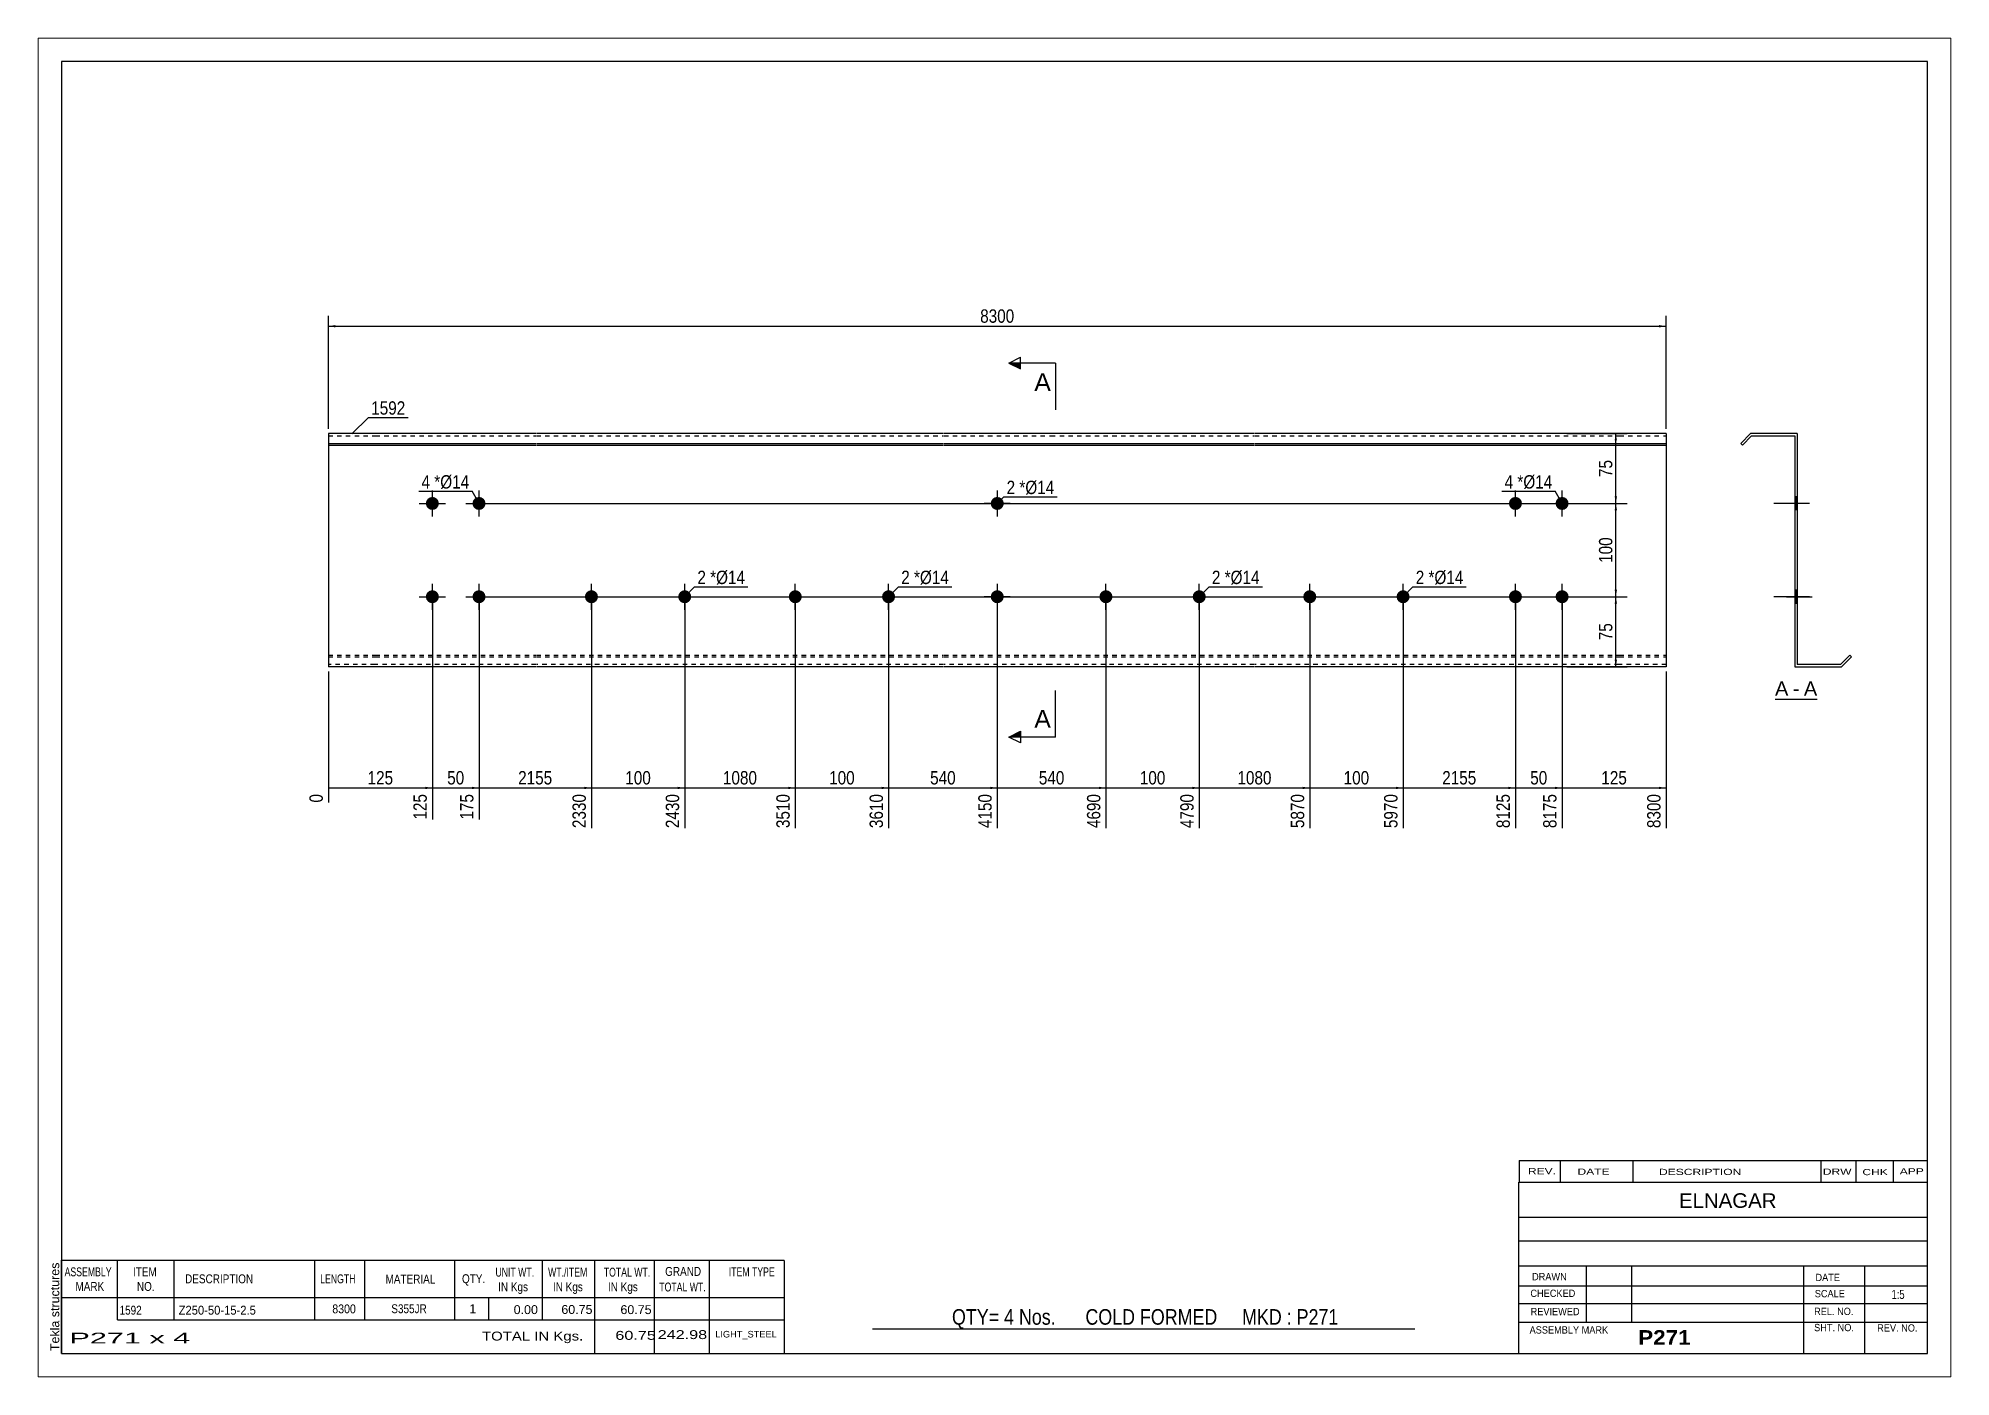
# Paper-space layout 'Layout1' of a CAD drawing. Header units: millimetres. Extents: x 0 to 410, y 0 to 287.
# The model-space entities are those that its viewports show. They can reach past a viewport. Long polylines and large blocks are cut down to what shows.
import ezdxf

# ---------------------------------------------------------------- set-up
doc = ezdxf.new("R2010")
doc.units = ezdxf.units.MM
doc.linetypes.add('DXK_LINE_DOT1', pattern=[1.8814, 0.9407, -0.9407])
doc.layers.add('Viewport layer', color=7, linetype='Continuous', plot=False)
doc.styles.add('Arial', font='ARIAL.TTF', dxfattribs={"height": 0.2})
doc.styles.add('Arial Bold', font='ARIALBD.TTF', dxfattribs={"height": 0.2})
doc.styles.add('Arial Narrow', font='ARIALN.TTF', dxfattribs={"height": 0.2})

# ---------------------------------------------------------------- blocks, each defined once
blk = doc.blocks.new('Unknown-628701312-1200')
at = {"color": 5, "linetype": 'Continuous'}
for p, q in [((342.8, 104.75), (-57.2, 104.75)), ((-57.2, 104.75), (-57.2, -172.25)), ((342.8, -172.25), (342.8, 104.75)), ((-57.2, -172.25), (342.8, -172.25))]:
    blk.add_line(p, q, dxfattribs=at)
at = {"color": 174, "linetype": 'Continuous', "style": 'Arial'}
blk.add_text('Tekla structures', height=1.9102, rotation=90, dxfattribs=at).set_placement((-57.7, -171.75))
blk = doc.blocks.new('Unknown-628701312-12 - 1538')
at = {"color": 7, "linetype": 'Continuous'}
blk.add_line((310.13, -31.95), (319.16, -31.95), dxfattribs=at)
at = {"color": 0, "linetype": 'Continuous'}
blk.add_wipeout([(312.98, -31.2), (312.98, -28), (310.13, -28), (310.13, -31.2)], dxfattribs=at)
blk.add_wipeout([(315.36, -31.2), (315.36, -28), (313.94, -28), (313.94, -31.2)], dxfattribs=at)
at = {"color": 96, "linetype": 'Continuous', "style": 'Arial'}
blk.add_text('A', height=3.06, dxfattribs=at).set_placement((310.13, -31.2))
at = {"color": 0, "linetype": 'Continuous'}
blk.add_wipeout([(319.16, -31.2), (319.16, -28), (316.32, -28), (316.32, -31.2)], dxfattribs=at)
at = {"color": 96, "linetype": 'Continuous', "style": 'Arial'}
for s, p in [('A', (316.32, -31.2)), ('-', (313.94, -31.2))]:
    blk.add_text(s, height=3.06, dxfattribs=at).set_placement(p)
blk = doc.blocks.new('Bolt-628701312-1261 - 1220')
at = {"linetype": 'Continuous'}
for points in [[(144.79, 10, -1), (141.99, 10, -1)], [(144.79, -10, -1), (141.99, -10, -1)]]:
    blk.add_hatch(color=3, dxfattribs=at).paths.add_polyline_path(points)
at = {"color": 3, "linetype": 'Continuous'}
for p, q in [((143.39, 12.8), (143.39, 7.2)), ((146.19, 10), (140.59, 10)), ((143.39, -7.2), (143.39, -12.8)), ((146.19, -10), (140.59, -10))]:
    blk.add_line(p, q, dxfattribs=at)
blk = doc.blocks.new('Bolt-628701312-1289 - 1220')
at = {"linetype": 'Continuous'}
for points in [[(253.08, 10, -1), (255.88, 10, -1)], [(263.08, 10, -1), (265.88, 10, -1)], [(253.08, -10, -1), (255.88, -10, -1)], [(263.08, -10, -1), (265.88, -10, -1)]]:
    blk.add_hatch(color=3, dxfattribs=at).paths.add_polyline_path(points)
at = {"color": 3, "linetype": 'Continuous'}
for p, q in [((254.48, 7.2), (254.48, 12.8)), ((264.48, 7.2), (264.48, 12.8)), ((251.68, 10), (257.28, 10)), ((261.68, 10), (267.28, 10)), ((254.48, -12.8), (254.48, -7.2)), ((264.48, -12.8), (264.48, -7.2)), ((251.68, -10), (257.28, -10)), ((261.68, -10), (267.28, -10))]:
    blk.add_line(p, q, dxfattribs=at)
blk = doc.blocks.new('Bolt-628701312-1294 - 1220')
at = {"linetype": 'Continuous'}
for points in [[(20.89, 10, -1), (23.69, 10, -1)], [(30.89, 10, -1), (33.69, 10, -1)], [(20.89, -10, -1), (23.69, -10, -1)], [(30.89, -10, -1), (33.69, -10, -1)]]:
    blk.add_hatch(color=3, dxfattribs=at).paths.add_polyline_path(points)
at = {"color": 3, "linetype": 'Continuous'}
for p, q in [((22.29, 7.2), (22.29, 12.8)), ((32.29, 7.2), (32.29, 12.8)), ((19.49, 10), (25.09, 10)), ((29.49, 10), (35.09, 10)), ((22.29, -12.8), (22.29, -7.2)), ((32.29, -12.8), (32.29, -7.2)), ((19.49, -10), (25.09, -10)), ((29.49, -10), (35.09, -10))]:
    blk.add_line(p, q, dxfattribs=at)
blk = doc.blocks.new('Bolt-628701312-1299 - 1220')
at = {"linetype": 'Continuous'}
for points in [[(210.39, -8.6, -1), (210.39, -11.4, -1)], [(230.39, -8.6, -1), (230.39, -11.4, -1)]]:
    blk.add_hatch(color=3, dxfattribs=at).paths.add_polyline_path(points)
at = {"color": 3, "linetype": 'Continuous'}
for p, q in [((210.39, -12.8), (210.39, -7.2)), ((230.39, -12.8), (230.39, -7.2)), ((207.59, -10), (213.19, -10)), ((227.59, -10), (233.19, -10))]:
    blk.add_line(p, q, dxfattribs=at)
blk = doc.blocks.new('Bolt-628701312-1304 - 1220')
at = {"linetype": 'Continuous'}
for points in [[(166.69, -8.6, -1), (166.69, -11.4, -1)], [(186.69, -8.6, -1), (186.69, -11.4, -1)]]:
    blk.add_hatch(color=3, dxfattribs=at).paths.add_polyline_path(points)
at = {"color": 3, "linetype": 'Continuous'}
for p, q in [((166.69, -12.8), (166.69, -7.2)), ((186.69, -12.8), (186.69, -7.2)), ((163.89, -10), (169.49, -10)), ((183.89, -10), (189.49, -10))]:
    blk.add_line(p, q, dxfattribs=at)
blk = doc.blocks.new('Bolt-628701312-1309 - 1220')
at = {"linetype": 'Continuous'}
for points in [[(100.09, -8.6, -1), (100.09, -11.4, -1)], [(120.09, -8.6, -1), (120.09, -11.4, -1)]]:
    blk.add_hatch(color=3, dxfattribs=at).paths.add_polyline_path(points)
at = {"color": 3, "linetype": 'Continuous'}
for p, q in [((100.09, -12.8), (100.09, -7.2)), ((120.09, -12.8), (120.09, -7.2)), ((97.29, -10), (102.89, -10)), ((117.29, -10), (122.89, -10))]:
    blk.add_line(p, q, dxfattribs=at)
blk = doc.blocks.new('Bolt-628701312-1314 - 1220')
at = {"linetype": 'Continuous'}
for points in [[(56.39, -8.6, -1), (56.39, -11.4, -1)], [(76.39, -8.6, -1), (76.39, -11.4, -1)]]:
    blk.add_hatch(color=3, dxfattribs=at).paths.add_polyline_path(points)
at = {"color": 3, "linetype": 'Continuous'}
for p, q in [((56.39, -12.8), (56.39, -7.2)), ((76.39, -12.8), (76.39, -7.2)), ((53.59, -10), (59.19, -10)), ((73.59, -10), (79.19, -10))]:
    blk.add_line(p, q, dxfattribs=at)
blk = doc.blocks.new('Part-628701312-1330 - 1220')
at = {"color": 2, "linetype": 'Continuous'}
for p, q in [((0, 25), (0, -25)), ((10, 25), (0, 25)), ((44.49, 25), (10.1, 25)), ((88.19, 25), (44.59, 25)), ((131.89, 25), (88.29, 25)), ((154.79, 25), (131.99, 25)), ((198.49, 25), (154.89, 25)), ((242.19, 25), (198.59, 25)), ((276.68, 25), (242.29, 25)), ((286.78, 25), (276.78, 25)), ((286.78, 25), (286.78, -25)), ((0, 22.88), (10, 22.88)), ((0, 22.53), (10, 22.53)), ((10.1, 22.88), (44.49, 22.88)), ((10.1, 22.53), (44.49, 22.53)), ((44.59, 22.88), (88.19, 22.88)), ((44.59, 22.53), (88.19, 22.53)), ((88.29, 22.88), (131.89, 22.88)), ((88.29, 22.53), (131.89, 22.53)), ((131.99, 22.88), (154.79, 22.88)), ((131.99, 22.53), (154.79, 22.53)), ((154.89, 22.88), (198.49, 22.88)), ((154.89, 22.53), (198.49, 22.53)), ((198.59, 22.88), (242.19, 22.88)), ((198.59, 22.53), (242.19, 22.53)), ((242.29, 22.88), (276.68, 22.88)), ((242.29, 22.53), (276.68, 22.53)), ((276.78, 22.88), (286.78, 22.88)), ((276.78, 22.53), (286.78, 22.53)), ((10, -25), (0, -25)), ((44.49, -25), (10.1, -25)), ((88.19, -25), (44.59, -25)), ((131.89, -25), (88.29, -25)), ((154.79, -25), (131.99, -25)), ((198.49, -25), (154.89, -25)), ((242.19, -25), (198.59, -25)), ((276.68, -25), (242.29, -25)), ((286.78, -25), (276.78, -25))]:
    blk.add_line(p, q, dxfattribs=at)
at = {"color": 7, "linetype": 'DXK_LINE_DOT1'}
for p, q in [((0, 24.5), (10, 24.5)), ((10.1, 24.5), (44.49, 24.5)), ((44.59, 24.5), (88.19, 24.5)), ((88.29, 24.5), (131.89, 24.5)), ((131.99, 24.5), (154.79, 24.5)), ((154.89, 24.5), (198.49, 24.5)), ((198.59, 24.5), (242.19, 24.5)), ((242.29, 24.5), (276.68, 24.5)), ((276.78, 24.5), (286.78, 24.5)), ((0, -22.53), (10, -22.53)), ((0, -22.88), (10, -22.88)), ((10, -24.5), (0, -24.5)), ((10.1, -22.53), (44.49, -22.53)), ((10.1, -22.88), (44.49, -22.88)), ((44.49, -24.5), (10.1, -24.5)), ((44.59, -22.53), (88.19, -22.53)), ((44.59, -22.88), (88.19, -22.88)), ((88.19, -24.5), (44.59, -24.5)), ((88.29, -22.53), (131.89, -22.53)), ((88.29, -22.88), (131.89, -22.88)), ((131.89, -24.5), (88.29, -24.5)), ((131.99, -22.53), (154.79, -22.53)), ((131.99, -22.88), (154.79, -22.88)), ((154.79, -24.5), (131.99, -24.5)), ((154.89, -22.53), (198.49, -22.53)), ((154.89, -22.88), (198.49, -22.88)), ((198.49, -24.5), (154.89, -24.5)), ((198.59, -22.53), (242.19, -22.53)), ((198.59, -22.88), (242.19, -22.88)), ((242.19, -24.5), (198.59, -24.5)), ((242.29, -22.53), (276.68, -22.53)), ((242.29, -22.88), (276.68, -22.88)), ((276.68, -24.5), (242.29, -24.5)), ((276.78, -22.53), (286.78, -22.53)), ((276.78, -22.88), (286.78, -22.88)), ((286.78, -24.5), (276.78, -24.5))]:
    blk.add_line(p, q, dxfattribs=at)
blk = doc.blocks.new('Bolt-628701312-1546 - 1538')
at = {"linetype": 'Continuous'}
blk.add_hatch(color=3, dxfattribs=at).paths.add_polyline_path([(314.9, -11.4), (314.9, -8.6), (314.4, -8.6), (314.4, -11.4)])
blk.add_hatch(color=3, dxfattribs=at).paths.add_polyline_path([(314.9, -11.4), (314.9, -8.6), (314.4, -8.6), (314.4, -11.4)])
at = {"color": 3, "linetype": 'Continuous'}
for p, q in [((312.6, -10), (318.1, -10)), ((312.6, -10), (318.1, -10)), ((314.4, -8.6), (314.9, -8.6)), ((314.4, -8.6), (314.9, -8.6)), ((314.4, -11.4), (314.9, -11.4)), ((314.4, -11.4), (314.9, -11.4))]:
    blk.add_line(p, q, dxfattribs=at)
blk = doc.blocks.new('Bolt-628701312-1543 - 1538')
at = {"linetype": 'Continuous'}
for points in [[(314.9, 8.6), (314.9, 11.4), (314.4, 11.4), (314.4, 8.6)], [(314.9, -11.4), (314.9, -8.6), (314.4, -8.6), (314.4, -11.4)]]:
    blk.add_hatch(color=3, dxfattribs=at).paths.add_polyline_path(points)
at = {"color": 3, "linetype": 'Continuous'}
for p, q in [((314.9, 10), (310.4, 10)), ((314.9, 11.4), (314.4, 11.4)), ((314.9, 8.6), (314.4, 8.6)), ((314.9, -10), (310.4, -10)), ((314.9, -8.6), (314.4, -8.6)), ((314.9, -11.4), (314.4, -11.4))]:
    blk.add_line(p, q, dxfattribs=at)
blk = doc.blocks.new('Bolt-628701312-1544 - 1538')
at = {"linetype": 'Continuous'}
for points in [[(314.4, 11.4), (314.4, 8.6), (314.9, 8.6), (314.9, 11.4)], [(314.4, 11.4), (314.4, 8.6), (314.9, 8.6), (314.9, 11.4)], [(314.4, -8.6), (314.4, -11.4), (314.9, -11.4), (314.9, -8.6)], [(314.4, -8.6), (314.4, -11.4), (314.9, -11.4), (314.9, -8.6)]]:
    blk.add_hatch(color=3, dxfattribs=at).paths.add_polyline_path(points)
at = {"color": 3, "linetype": 'Continuous'}
for p, q in [((317.5, 10), (309.9, 10)), ((317.5, 10), (309.9, 10)), ((314.9, 11.4), (314.4, 11.4)), ((314.9, 11.4), (314.4, 11.4)), ((314.9, 8.6), (314.4, 8.6)), ((314.9, 8.6), (314.4, 8.6)), ((317.5, -10), (309.9, -10)), ((317.5, -10), (309.9, -10)), ((314.9, -8.6), (314.4, -8.6)), ((314.9, -8.6), (314.4, -8.6)), ((314.9, -11.4), (314.4, -11.4)), ((314.9, -11.4), (314.4, -11.4))]:
    blk.add_line(p, q, dxfattribs=at)
blk = doc.blocks.new('Bolt-628701312-1545 - 1538')
at = {"linetype": 'Continuous'}
for points in [[(314.4, 11.4), (314.4, 8.6), (314.9, 8.6), (314.9, 11.4)], [(314.4, 11.4), (314.4, 8.6), (314.9, 8.6), (314.9, 11.4)], [(314.4, -8.6), (314.4, -11.4), (314.9, -11.4), (314.9, -8.6)], [(314.4, -8.6), (314.4, -11.4), (314.9, -11.4), (314.9, -8.6)]]:
    blk.add_hatch(color=3, dxfattribs=at).paths.add_polyline_path(points)
at = {"color": 3, "linetype": 'Continuous'}
for p, q in [((317.5, 10), (309.9, 10)), ((317.5, 10), (309.9, 10)), ((314.9, 11.4), (314.4, 11.4)), ((314.9, 11.4), (314.4, 11.4)), ((314.9, 8.6), (314.4, 8.6)), ((314.9, 8.6), (314.4, 8.6)), ((317.5, -10), (309.9, -10)), ((317.5, -10), (309.9, -10)), ((314.9, -8.6), (314.4, -8.6)), ((314.9, -8.6), (314.4, -8.6)), ((314.9, -11.4), (314.4, -11.4)), ((314.9, -11.4), (314.4, -11.4))]:
    blk.add_line(p, q, dxfattribs=at)
blk = doc.blocks.new('Bolt-628701312-1547 - 1538')
at = {"linetype": 'Continuous'}
blk.add_hatch(color=3, dxfattribs=at).paths.add_polyline_path([(314.9, -11.4), (314.9, -8.6), (314.4, -8.6), (314.4, -11.4)])
blk.add_hatch(color=3, dxfattribs=at).paths.add_polyline_path([(314.9, -11.4), (314.9, -8.6), (314.4, -8.6), (314.4, -11.4)])
at = {"color": 3, "linetype": 'Continuous'}
for p, q in [((312.6, -10), (318.1, -10)), ((312.6, -10), (318.1, -10)), ((314.4, -8.6), (314.9, -8.6)), ((314.4, -8.6), (314.9, -8.6)), ((314.4, -11.4), (314.9, -11.4)), ((314.4, -11.4), (314.9, -11.4))]:
    blk.add_line(p, q, dxfattribs=at)
blk = doc.blocks.new('Bolt-628701312-1548 - 1538')
at = {"linetype": 'Continuous'}
blk.add_hatch(color=3, dxfattribs=at).paths.add_polyline_path([(314.9, -11.4), (314.9, -8.6), (314.4, -8.6), (314.4, -11.4)])
blk.add_hatch(color=3, dxfattribs=at).paths.add_polyline_path([(314.9, -11.4), (314.9, -8.6), (314.4, -8.6), (314.4, -11.4)])
at = {"color": 3, "linetype": 'Continuous'}
for p, q in [((312.6, -10), (318.1, -10)), ((312.6, -10), (318.1, -10)), ((314.4, -8.6), (314.9, -8.6)), ((314.4, -8.6), (314.9, -8.6)), ((314.4, -11.4), (314.9, -11.4)), ((314.4, -11.4), (314.9, -11.4))]:
    blk.add_line(p, q, dxfattribs=at)
blk = doc.blocks.new('Bolt-628701312-1549 - 1538')
at = {"linetype": 'Continuous'}
blk.add_hatch(color=3, dxfattribs=at).paths.add_polyline_path([(314.9, -11.4), (314.9, -8.6), (314.4, -8.6), (314.4, -11.4)])
blk.add_hatch(color=3, dxfattribs=at).paths.add_polyline_path([(314.9, -11.4), (314.9, -8.6), (314.4, -8.6), (314.4, -11.4)])
at = {"color": 3, "linetype": 'Continuous'}
for p, q in [((312.6, -10), (318.1, -10)), ((312.6, -10), (318.1, -10)), ((314.4, -8.6), (314.9, -8.6)), ((314.4, -8.6), (314.9, -8.6)), ((314.4, -11.4), (314.9, -11.4)), ((314.4, -11.4), (314.9, -11.4))]:
    blk.add_line(p, q, dxfattribs=at)
blk = doc.blocks.new('Part-628701312-1550 - 1538')
at = {"color": 2, "linetype": 'Continuous'}
for p, q in [((304.9, 25), (302.78, 22.88)), ((314.9, 25), (304.9, 25)), ((314.9, 25), (314.9, -24.5)), ((302.78, 22.88), (303.13, 22.53)), ((303.13, 22.53), (305.1, 24.5)), ((305.1, 24.5), (314.4, 24.5)), ((314.4, 24.5), (314.4, -25)), ((324.19, -24.5), (314.9, -24.5)), ((326.16, -22.53), (324.19, -24.5)), ((324.4, -25), (326.52, -22.88)), ((326.16, -22.53), (326.52, -22.88)), ((314.4, -25), (324.4, -25))]:
    blk.add_line(p, q, dxfattribs=at)
blk = doc.blocks.new('StraightDimension-628701312-1399 - 1220')
at = {"linetype": 'Continuous'}
blk.add_hatch(color=7, dxfattribs=at).paths.add_polyline_path([(30.79, -50.75), (32.29, -51), (30.79, -51.25)])
at = {"color": 7, "linetype": 'Continuous'}
for p, q in [((22.29, -11), (22.29, -57.78)), ((32.29, -11), (32.29, -57.78)), ((22.29, -51), (32.29, -51))]:
    blk.add_line(p, q, dxfattribs=at)
at = {"color": 0}
blk.add_wipeout([(29.72, -50.85), (29.72, -46.65), (24.87, -46.65), (24.87, -50.85)], dxfattribs=at)
at = {"color": 0, "linetype": 'Continuous'}
blk.add_wipeout([(31.69, -51.7), (27.49, -51.7), (27.49, -58.38), (31.69, -58.38)], dxfattribs=at)
at = {"color": 3, "style": 'Arial Narrow'}
blk.add_text('50', height=2.863, dxfattribs=at).set_placement((25.47, -50.25))
at = {"color": 3, "linetype": 'Continuous', "style": 'Arial Narrow'}
blk.add_text('175', height=2.863, rotation=90.0002, dxfattribs=at).set_placement((31.09, -57.78))
blk = doc.blocks.new('StraightDimension-628701312-1481 - 1220')
at = {"linetype": 'Continuous'}
blk.add_hatch(color=7, dxfattribs=at).paths.add_polyline_path([(208.89, -50.75), (210.39, -51), (208.89, -51.25)])
at = {"color": 7, "linetype": 'Continuous'}
for p, q in [((186.69, -11), (186.69, -59.61)), ((210.39, -11), (210.39, -59.61)), ((186.69, -51), (210.39, -51))]:
    blk.add_line(p, q, dxfattribs=at)
at = {"color": 0}
blk.add_wipeout([(202.79, -50.85), (202.79, -46.65), (194.28, -46.65), (194.28, -50.85)], dxfattribs=at)
at = {"color": 0, "linetype": 'Continuous'}
blk.add_wipeout([(209.79, -51.7), (205.59, -51.7), (205.59, -60.21), (209.79, -60.21)], dxfattribs=at)
at = {"color": 3, "style": 'Arial Narrow'}
blk.add_text('1080', height=2.863, dxfattribs=at).set_placement((194.88, -50.25))
at = {"color": 3, "linetype": 'Continuous', "style": 'Arial Narrow'}
blk.add_text('5870', height=2.863, rotation=90.0002, dxfattribs=at).set_placement((209.19, -59.61))
blk = doc.blocks.new('StraightDimension-628701312-1491 - 1220')
at = {"linetype": 'Continuous'}
blk.add_hatch(color=7, dxfattribs=at).paths.add_polyline_path([(228.89, -50.75), (230.39, -51), (228.89, -51.25)])
at = {"color": 7, "linetype": 'Continuous'}
for p, q in [((210.39, -11), (210.39, -59.61)), ((230.39, -11), (230.39, -59.61)), ((210.39, -51), (230.39, -51))]:
    blk.add_line(p, q, dxfattribs=at)
at = {"color": 0}
blk.add_wipeout([(223.73, -50.85), (223.73, -46.65), (217.05, -46.65), (217.05, -50.85)], dxfattribs=at)
at = {"color": 3, "style": 'Arial Narrow'}
blk.add_text('100', height=2.863, dxfattribs=at).set_placement((217.65, -50.25))
at = {"color": 0, "linetype": 'Continuous'}
blk.add_wipeout([(229.79, -51.7), (225.59, -51.7), (225.59, -60.21), (229.79, -60.21)], dxfattribs=at)
at = {"color": 3, "linetype": 'Continuous', "style": 'Arial Narrow'}
blk.add_text('5970', height=2.863, rotation=90.0002, dxfattribs=at).set_placement((229.19, -59.61))
blk = doc.blocks.new('StraightDimension-628701312-1501 - 1220')
at = {"linetype": 'Continuous'}
blk.add_hatch(color=7, dxfattribs=at).paths.add_polyline_path([(252.98, -50.75), (254.48, -51), (252.98, -51.25)])
at = {"color": 7, "linetype": 'Continuous'}
for p, q in [((230.39, -11), (230.39, -59.61)), ((254.48, -11), (254.48, -59.61)), ((230.39, -51), (254.48, -51))]:
    blk.add_line(p, q, dxfattribs=at)
at = {"color": 0}
blk.add_wipeout([(246.69, -50.85), (246.69, -46.65), (238.18, -46.65), (238.18, -50.85)], dxfattribs=at)
at = {"color": 0, "linetype": 'Continuous'}
blk.add_wipeout([(253.88, -51.7), (249.68, -51.7), (249.68, -60.21), (253.88, -60.21)], dxfattribs=at)
at = {"color": 3, "style": 'Arial Narrow'}
blk.add_text('2155', height=2.863, dxfattribs=at).set_placement((238.78, -50.25))
at = {"color": 3, "linetype": 'Continuous', "style": 'Arial Narrow'}
blk.add_text('8125', height=2.863, rotation=90.0002, dxfattribs=at).set_placement((253.28, -59.61))
blk = doc.blocks.new('StraightDimension-628701312-1378 - 1220')
at = {"linetype": 'Continuous'}
for points in [[(275.75, 23.5), (276, 25), (276.25, 23.5)], [(276.25, 11.5), (276, 10), (275.75, 11.5)]]:
    blk.add_hatch(color=7, dxfattribs=at).paths.add_polyline_path(points)
at = {"color": 7, "linetype": 'Continuous'}
for p, q in [((265.48, 25), (278.4, 25)), ((276, 10), (276, 25)), ((33.29, 10), (278.4, 10))]:
    blk.add_line(p, q, dxfattribs=at)
at = {"color": 0}
blk.add_wipeout([(275.85, 19.93), (271.65, 19.93), (271.65, 15.07), (275.85, 15.07)], dxfattribs=at)
at = {"color": 3, "style": 'Arial Narrow'}
blk.add_text('75', height=2.863, rotation=90.0002, dxfattribs=at).set_placement((275.25, 15.67))
blk = doc.blocks.new('StraightDimension-628701312-1347 - 1220')
at = {"linetype": 'Continuous'}
for points in [[(1.5, 47.75), (0, 48), (1.5, 48.25)], [(285.28, 48.25), (286.78, 48), (285.28, 47.75)]]:
    blk.add_hatch(color=7, dxfattribs=at).paths.add_polyline_path(points)
at = {"color": 7, "linetype": 'Continuous'}
for p, q in [((0, 26), (0, 50.25)), ((286.78, 26), (286.78, 50.25)), ((0, 48), (286.78, 48))]:
    blk.add_line(p, q, dxfattribs=at)
at = {"color": 0}
blk.add_wipeout([(147.64, 48.15), (147.64, 52.35), (139.13, 52.35), (139.13, 48.15)], dxfattribs=at)
at = {"color": 3, "style": 'Arial Narrow'}
blk.add_text('8300', height=2.863, dxfattribs=at).set_placement((139.73, 48.75))
blk = doc.blocks.new('StraightDimension-628701312-1352 - 1220')
at = {"linetype": 'Continuous'}
for points in [[(275.75, -11.5), (276, -10), (276.25, -11.5)], [(276.25, -23.5), (276, -25), (275.75, -23.5)]]:
    blk.add_hatch(color=7, dxfattribs=at).paths.add_polyline_path(points)
at = {"color": 7, "linetype": 'Continuous'}
for p, q in [((33.29, -10), (278.4, -10)), ((276, -25), (276, -10)), ((265.48, -25), (278.4, -25))]:
    blk.add_line(p, q, dxfattribs=at)
at = {"color": 0}
blk.add_wipeout([(275.85, -15.07), (271.65, -15.07), (271.65, -19.93), (275.85, -19.93)], dxfattribs=at)
at = {"color": 3, "style": 'Arial Narrow'}
blk.add_text('75', height=2.863, rotation=90.0002, dxfattribs=at).set_placement((275.25, -19.33))
blk = doc.blocks.new('StraightDimension-628701312-1431 - 1220')
at = {"linetype": 'Continuous'}
blk.add_hatch(color=7, dxfattribs=at).paths.add_polyline_path([(98.59, -50.75), (100.09, -51), (98.59, -51.25)])
at = {"color": 7, "linetype": 'Continuous'}
for p, q in [((76.39, -11), (76.39, -59.61)), ((100.09, -11), (100.09, -59.61)), ((76.39, -51), (100.09, -51))]:
    blk.add_line(p, q, dxfattribs=at)
at = {"color": 0}
blk.add_wipeout([(92.49, -50.85), (92.49, -46.65), (83.98, -46.65), (83.98, -50.85)], dxfattribs=at)
at = {"color": 0, "linetype": 'Continuous'}
blk.add_wipeout([(99.49, -51.7), (95.29, -51.7), (95.29, -60.21), (99.49, -60.21)], dxfattribs=at)
at = {"color": 3, "style": 'Arial Narrow'}
blk.add_text('1080', height=2.863, dxfattribs=at).set_placement((84.58, -50.25))
at = {"color": 3, "linetype": 'Continuous', "style": 'Arial Narrow'}
blk.add_text('3510', height=2.863, rotation=90.0002, dxfattribs=at).set_placement((98.89, -59.61))
blk = doc.blocks.new('StraightDimension-628701312-1367 - 1220')
at = {"linetype": 'Continuous'}
for points in [[(275.75, 8.5), (276, 10), (276.25, 8.5)], [(276.25, -8.5), (276, -10), (275.75, -8.5)]]:
    blk.add_hatch(color=7, dxfattribs=at).paths.add_polyline_path(points)
at = {"color": 7, "linetype": 'Continuous'}
for p, q in [((33.29, 10), (278.4, 10)), ((276, -10), (276, 10)), ((33.29, -10), (278.4, -10))]:
    blk.add_line(p, q, dxfattribs=at)
at = {"color": 0}
blk.add_wipeout([(275.85, 3.34), (271.65, 3.34), (271.65, -3.34), (275.85, -3.34)], dxfattribs=at)
at = {"color": 3, "style": 'Arial Narrow'}
blk.add_text('100', height=2.863, rotation=90.0002, dxfattribs=at).set_placement((275.25, -2.74))
blk = doc.blocks.new('StraightDimension-628701312-1389 - 1220')
at = {"linetype": 'Continuous'}
blk.add_hatch(color=7, dxfattribs=at).paths.add_polyline_path([(20.79, -50.75), (22.29, -51), (20.79, -51.25)])
at = {"color": 7, "linetype": 'Continuous'}
for p, q in [((22.29, -11), (22.29, -57.78)), ((0, -26), (0, -54.13)), ((0, -51), (22.29, -51))]:
    blk.add_line(p, q, dxfattribs=at)
at = {"color": 0}
blk.add_wipeout([(14.49, -50.85), (14.49, -46.65), (7.8, -46.65), (7.8, -50.85)], dxfattribs=at)
at = {"color": 0, "linetype": 'Continuous'}
for points in [[(-0.6, -51.7), (-4.8, -51.7), (-4.8, -54.73), (-0.6, -54.73)], [(21.69, -51.7), (17.49, -51.7), (17.49, -58.38), (21.69, -58.38)]]:
    blk.add_wipeout(points, dxfattribs=at)
at = {"color": 3, "style": 'Arial Narrow'}
blk.add_text('125', height=2.863, dxfattribs=at).set_placement((8.4, -50.25))
at = {"color": 3, "linetype": 'Continuous', "style": 'Arial Narrow'}
for s, height, p in [('0', 2.86, (-1.2, -54.13)), ('125', 2.863, (21.09, -57.78))]:
    blk.add_text(s, height=height, rotation=90.0002, dxfattribs=at).set_placement(p)
blk = doc.blocks.new('StraightDimension-628701312-1409 - 1220')
at = {"linetype": 'Continuous'}
blk.add_hatch(color=7, dxfattribs=at).paths.add_polyline_path([(54.89, -50.75), (56.39, -51), (54.89, -51.25)])
at = {"color": 7, "linetype": 'Continuous'}
for p, q in [((32.29, -11), (32.29, -57.78)), ((56.39, -11), (56.39, -59.61)), ((32.29, -51), (56.39, -51))]:
    blk.add_line(p, q, dxfattribs=at)
at = {"color": 0}
blk.add_wipeout([(48.6, -50.85), (48.6, -46.65), (40.08, -46.65), (40.08, -50.85)], dxfattribs=at)
at = {"color": 0, "linetype": 'Continuous'}
blk.add_wipeout([(55.79, -51.7), (51.59, -51.7), (51.59, -60.21), (55.79, -60.21)], dxfattribs=at)
at = {"color": 3, "style": 'Arial Narrow'}
blk.add_text('2155', height=2.863, dxfattribs=at).set_placement((40.68, -50.25))
at = {"color": 3, "linetype": 'Continuous', "style": 'Arial Narrow'}
blk.add_text('2330', height=2.863, rotation=90.0002, dxfattribs=at).set_placement((55.19, -59.61))
blk = doc.blocks.new('StraightDimension-628701312-1421 - 1220')
at = {"linetype": 'Continuous'}
blk.add_hatch(color=7, dxfattribs=at).paths.add_polyline_path([(74.89, -50.75), (76.39, -51), (74.89, -51.25)])
at = {"color": 7, "linetype": 'Continuous'}
for p, q in [((56.39, -11), (56.39, -59.61)), ((76.39, -11), (76.39, -59.61)), ((56.39, -51), (76.39, -51))]:
    blk.add_line(p, q, dxfattribs=at)
at = {"color": 0}
blk.add_wipeout([(69.73, -50.85), (69.73, -46.65), (63.05, -46.65), (63.05, -50.85)], dxfattribs=at)
at = {"color": 3, "style": 'Arial Narrow'}
blk.add_text('100', height=2.863, dxfattribs=at).set_placement((63.65, -50.25))
at = {"color": 0, "linetype": 'Continuous'}
blk.add_wipeout([(75.79, -51.7), (71.59, -51.7), (71.59, -60.21), (75.79, -60.21)], dxfattribs=at)
at = {"color": 3, "linetype": 'Continuous', "style": 'Arial Narrow'}
blk.add_text('2430', height=2.863, rotation=90.0002, dxfattribs=at).set_placement((75.19, -59.61))
blk = doc.blocks.new('StraightDimension-628701312-1441 - 1220')
at = {"linetype": 'Continuous'}
blk.add_hatch(color=7, dxfattribs=at).paths.add_polyline_path([(118.59, -50.75), (120.09, -51), (118.59, -51.25)])
at = {"color": 7, "linetype": 'Continuous'}
for p, q in [((100.09, -11), (100.09, -59.61)), ((120.09, -11), (120.09, -59.61)), ((100.09, -51), (120.09, -51))]:
    blk.add_line(p, q, dxfattribs=at)
at = {"color": 0}
blk.add_wipeout([(113.43, -50.85), (113.43, -46.65), (106.75, -46.65), (106.75, -50.85)], dxfattribs=at)
at = {"color": 3, "style": 'Arial Narrow'}
blk.add_text('100', height=2.863, dxfattribs=at).set_placement((107.35, -50.25))
at = {"color": 0, "linetype": 'Continuous'}
blk.add_wipeout([(119.49, -51.7), (115.29, -51.7), (115.29, -60.21), (119.49, -60.21)], dxfattribs=at)
at = {"color": 3, "linetype": 'Continuous', "style": 'Arial Narrow'}
blk.add_text('3610', height=2.863, rotation=90.0002, dxfattribs=at).set_placement((118.89, -59.61))
blk = doc.blocks.new('StraightDimension-628701312-1451 - 1220')
at = {"linetype": 'Continuous'}
blk.add_hatch(color=7, dxfattribs=at).paths.add_polyline_path([(141.89, -50.75), (143.39, -51), (141.89, -51.25)])
at = {"color": 7, "linetype": 'Continuous'}
for p, q in [((120.09, -11), (120.09, -59.61)), ((143.39, -11), (143.39, -59.61)), ((120.09, -51), (143.39, -51))]:
    blk.add_line(p, q, dxfattribs=at)
at = {"color": 0}
blk.add_wipeout([(135.08, -50.85), (135.08, -46.65), (128.4, -46.65), (128.4, -50.85)], dxfattribs=at)
at = {"color": 0, "linetype": 'Continuous'}
blk.add_wipeout([(142.79, -51.7), (138.59, -51.7), (138.59, -60.21), (142.79, -60.21)], dxfattribs=at)
at = {"color": 3, "style": 'Arial Narrow'}
blk.add_text('540', height=2.863, dxfattribs=at).set_placement((129, -50.25))
at = {"color": 3, "linetype": 'Continuous', "style": 'Arial Narrow'}
blk.add_text('4150', height=2.863, rotation=90.0002, dxfattribs=at).set_placement((142.19, -59.61))
blk = doc.blocks.new('StraightDimension-628701312-1461 - 1220')
at = {"linetype": 'Continuous'}
blk.add_hatch(color=7, dxfattribs=at).paths.add_polyline_path([(165.19, -50.75), (166.69, -51), (165.19, -51.25)])
at = {"color": 7, "linetype": 'Continuous'}
for p, q in [((143.39, -11), (143.39, -59.61)), ((166.69, -11), (166.69, -59.61)), ((143.39, -51), (166.69, -51))]:
    blk.add_line(p, q, dxfattribs=at)
at = {"color": 0}
blk.add_wipeout([(158.38, -50.85), (158.38, -46.65), (151.7, -46.65), (151.7, -50.85)], dxfattribs=at)
at = {"color": 0, "linetype": 'Continuous'}
blk.add_wipeout([(166.09, -51.7), (161.89, -51.7), (161.89, -60.21), (166.09, -60.21)], dxfattribs=at)
at = {"color": 3, "style": 'Arial Narrow'}
blk.add_text('540', height=2.863, dxfattribs=at).set_placement((152.3, -50.25))
at = {"color": 3, "linetype": 'Continuous', "style": 'Arial Narrow'}
blk.add_text('4690', height=2.863, rotation=90.0002, dxfattribs=at).set_placement((165.49, -59.61))
blk = doc.blocks.new('StraightDimension-628701312-1471 - 1220')
at = {"linetype": 'Continuous'}
blk.add_hatch(color=7, dxfattribs=at).paths.add_polyline_path([(185.19, -50.75), (186.69, -51), (185.19, -51.25)])
at = {"color": 7, "linetype": 'Continuous'}
for p, q in [((166.69, -11), (166.69, -59.61)), ((186.69, -11), (186.69, -59.61)), ((166.69, -51), (186.69, -51))]:
    blk.add_line(p, q, dxfattribs=at)
at = {"color": 0}
blk.add_wipeout([(180.03, -50.85), (180.03, -46.65), (173.35, -46.65), (173.35, -50.85)], dxfattribs=at)
at = {"color": 3, "style": 'Arial Narrow'}
blk.add_text('100', height=2.863, dxfattribs=at).set_placement((173.95, -50.25))
at = {"color": 0, "linetype": 'Continuous'}
blk.add_wipeout([(186.09, -51.7), (181.89, -51.7), (181.89, -60.21), (186.09, -60.21)], dxfattribs=at)
at = {"color": 3, "linetype": 'Continuous', "style": 'Arial Narrow'}
blk.add_text('4790', height=2.863, rotation=90.0002, dxfattribs=at).set_placement((185.49, -59.61))
blk = doc.blocks.new('StraightDimension-628701312-1511 - 1220')
at = {"linetype": 'Continuous'}
blk.add_hatch(color=7, dxfattribs=at).paths.add_polyline_path([(262.98, -50.75), (264.48, -51), (262.98, -51.25)])
at = {"color": 7, "linetype": 'Continuous'}
for p, q in [((254.48, -11), (254.48, -59.61)), ((264.48, -11), (264.48, -59.61)), ((254.48, -51), (264.48, -51))]:
    blk.add_line(p, q, dxfattribs=at)
at = {"color": 0}
blk.add_wipeout([(261.91, -50.85), (261.91, -46.65), (257.05, -46.65), (257.05, -50.85)], dxfattribs=at)
at = {"color": 0, "linetype": 'Continuous'}
blk.add_wipeout([(263.88, -51.7), (259.68, -51.7), (259.68, -60.21), (263.88, -60.21)], dxfattribs=at)
at = {"color": 3, "style": 'Arial Narrow'}
blk.add_text('50', height=2.863, dxfattribs=at).set_placement((257.65, -50.25))
at = {"color": 3, "linetype": 'Continuous', "style": 'Arial Narrow'}
blk.add_text('8175', height=2.863, rotation=90.0002, dxfattribs=at).set_placement((263.28, -59.61))
blk = doc.blocks.new('StraightDimension-628701312-1521 - 1220')
at = {"linetype": 'Continuous'}
blk.add_hatch(color=7, dxfattribs=at).paths.add_polyline_path([(285.28, -50.75), (286.78, -51), (285.28, -51.25)])
at = {"color": 7, "linetype": 'Continuous'}
for p, q in [((264.48, -11), (264.48, -59.61)), ((286.78, -26), (286.78, -59.61)), ((264.48, -51), (286.78, -51))]:
    blk.add_line(p, q, dxfattribs=at)
at = {"color": 0}
blk.add_wipeout([(278.97, -50.85), (278.97, -46.65), (272.29, -46.65), (272.29, -50.85)], dxfattribs=at)
at = {"color": 0, "linetype": 'Continuous'}
blk.add_wipeout([(286.18, -51.7), (281.98, -51.7), (281.98, -60.21), (286.18, -60.21)], dxfattribs=at)
at = {"color": 3, "style": 'Arial Narrow'}
blk.add_text('125', height=2.863, dxfattribs=at).set_placement((272.89, -50.25))
at = {"color": 3, "linetype": 'Continuous', "style": 'Arial Narrow'}
blk.add_text('8300', height=2.863, rotation=90.0002, dxfattribs=at).set_placement((285.58, -59.61))
blk = doc.blocks.new('CBS_BOM-628701312-1691')
at = {"color": 7, "linetype": 'Continuous'}
for p, q in [((-57.23, -160.28), (-57.23, -152.28)), ((-57.23, -152.28), (97.69, -152.28)), ((-45.23, -160.28), (-45.23, -152.28)), ((-33.04, -160.28), (-33.04, -152.28)), ((-2.88, -160.28), (-2.88, -152.28)), ((7.8, -160.28), (7.8, -152.28)), ((27.12, -160.28), (27.12, -152.28)), ((45.92, -160.28), (45.92, -152.28)), ((57.13, -160.28), (57.13, -152.28)), ((69.92, -160.28), (69.92, -152.28)), ((81.67, -160.28), (81.67, -152.28)), ((97.69, -152.29), (97.69, -160.27)), ((-57.23, -160.28), (97.69, -160.28)), ((-57.23, -165.08), (-57.23, -160.28)), ((-45.23, -165.08), (-45.23, -160.28)), ((-33.04, -165.08), (-33.04, -160.28)), ((-2.88, -165.08), (-2.88, -160.28)), ((7.8, -165.08), (7.8, -160.28)), ((27.12, -165.08), (27.12, -160.28)), ((34.38, -165.08), (34.38, -160.28)), ((45.92, -165.08), (45.92, -160.28)), ((57.13, -165.08), (57.13, -160.28)), ((69.92, -165.08), (69.92, -160.28)), ((81.69, -165.08), (81.69, -160.28)), ((97.69, -160.28), (97.69, -165.08)), ((-57.23, -172.28), (-57.23, -165.1)), ((-45.23, -165.08), (97.69, -165.08)), ((57.13, -172.28), (57.13, -165.1)), ((69.92, -172.28), (69.92, -165.1)), ((81.73, -172.28), (81.73, -165.1)), ((97.69, -165.08), (97.69, -172.28)), ((-57.23, -172.28), (97.69, -172.28))]:
    blk.add_line(p, q, dxfattribs=at)
at = {"color": 3, "linetype": 'Continuous', "style": 'Arial'}
for s, height, width, p in [('ASSEMBLY', 1.91, 0.7, (-56.55, -155.71)), ('ITEM', 1.91, 0.8, (-41.9, -155.71)), ('DESCRIPTION', 1.9102, 0.8, (-30.72, -157.21)), ('LENGTH', 1.91, 0.7, (-1.77, -157.21)), ('MATERIAL', 1.91, 0.8, (12.25, -157.26)), ('QTY.', 1.91, 0.8, (28.64, -157.18)), ('UNIT WT.', 1.91, 0.7, (35.81, -155.78)), ('WT./ITEM', 1.91, 0.7, (47.1, -155.78)), ('TOTAL WT.', 1.91, 0.7, (59.04, -155.78)), ('GRAND', 1.91, 0.8, (72.19, -155.62)), ('ITEM TYPE', 1.91, 0.7, (85.83, -155.7)), ('MARK', 1.91, 0.8, (-54.23, -158.84)), ('NO.', 1.91, 0.8, (-41.05, -158.84)), ('IN Kgs', 1.91, 0.8, (36.39, -158.92)), ('IN Kgs', 1.91, 0.8, (48.14, -158.92)), ('IN Kgs', 1.91, 0.8, (59.93, -158.92)), ('TOTAL WT.', 1.91, 0.7, (70.93, -158.96))]:
    blk.add_text(s, height=height, dxfattribs=dict(at, width=width)).set_placement(p)
at = {"color": 7, "linetype": 'Continuous', "style": 'Arial'}
for s, height, width, p in [('1592', 1.91, 0.8, (-44.77, -163.93)), ('Z250-50-15-2.5', 1.9102, 0.9, (-32.1, -163.93)), ('8300', 1.91, 0.85, (0.84, -163.65)), ('S355JR', 1.91, 0.8, (13.49, -163.62))]:
    blk.add_text(s, height=height, dxfattribs=dict(at, width=width)).set_placement(p)
for s, p in [('1', (30.21, -163.62)), ('0.00', (39.72, -163.81)), ('60.75', (49.94, -163.78)), ('60.75', (62.61, -163.81))]:
    blk.add_text(s, height=1.91, dxfattribs=at).set_placement(p)
at = {"color": 6, "linetype": 'Continuous', "style": 'Arial'}
for s, height, width, p in [('P271 x 4', 2.292, 2.05, (-55.51, -170.09)), ('TOTAL IN Kgs.', 1.9102, 1.2, (32.93, -169.48)), ('60.75', 1.91, 1.3, (61.52, -169.33)), ('242.98', 1.91, 1.3, (70.59, -169.17))]:
    blk.add_text(s, height=height, dxfattribs=dict(at, width=width)).set_placement(p)
blk.add_text('LIGHT_STEEL', height=1.4135, dxfattribs=at).set_placement((82.94, -168.83))
blk = doc.blocks.new('CBS_CALLOFF-628701312-1692')
at = {"color": 7, "linetype": 'Continuous'}
blk.add_line((116.68, -166.98), (232.91, -167), dxfattribs=at)
at = {"color": 3, "linetype": 'Continuous', "style": 'Arial Narrow'}
blk.add_text('QTY= 4 Nos.      COLD FORMED     MKD : P271', height=3.3405, dxfattribs=at).set_placement((133.68, -166.09))
blk = doc.blocks.new('CBS_NAME_BLOG-628701312-1693')
at = {"color": 7, "linetype": 'Continuous'}
for p, q in [((255.21, -135.5), (342.73, -135.5)), ((255.21, -172.21), (255.21, -135.5)), ((255.21, -143.04), (342.73, -143.04)), ((255.28, -148.09), (342.8, -148.09)), ((255.21, -153.46), (342.73, -153.46)), ((269.73, -165.57), (269.73, -153.47)), ((279.42, -165.54), (279.42, -153.47)), ((316.33, -172.21), (316.33, -153.48)), ((329.38, -172.21), (329.38, -153.47)), ((255.22, -157.76), (342.8, -157.74)), ((255.21, -161.51), (342.73, -161.51)), ((255.21, -165.55), (342.73, -165.55)), ((255.21, -172.25), (342.8, -172.25))]:
    blk.add_line(p, q, dxfattribs=at)
at = {"color": 3, "linetype": 'Continuous', "style": 'Arial'}
blk.add_text('ELNAGAR', height=3.133, dxfattribs=at).set_placement((289.53, -141.03))
at = {"color": 3, "linetype": 'Continuous'}
for s, height, style, width, p in [('DRAWN', 1.566, 'Arial', 0.9, (258.04, -156.57)), ('DATE', 1.566, 'Arial', 0.9, (318.8, -156.73)), ('CHECKED', 1.566, 'Arial', 0.9, (257.69, -160.14)), ('SCALE', 1.566, 'Arial', 0.9, (318.65, -160.21)), ('1:5', 1.957, 'Arial Narrow', 0.9, (335.1, -160.57)), ('REVIEWED', 1.566, 'Arial', 0.9, (257.73, -164.06)), ('REL. NO.', 1.566, 'Arial', 0.9, (318.51, -164.01)), ('ASSEMBLY MARK', 1.5663, 'Arial', 0.9, (257.51, -167.99)), ('P271', 3.131, 'Arial Bold', 1.1, (280.79, -170.39)), ('SHT. NO.', 1.566, 'Arial', 0.9, (318.51, -167.48)), ('REV. NO.', 1.566, 'Arial', 0.9, (332.03, -167.57))]:
    blk.add_text(s, height=height, dxfattribs=dict(at, style=style, width=width)).set_placement(p)
blk = doc.blocks.new('CBS_REVISION-628701312-1694')
at = {"color": 7, "linetype": 'Continuous'}
for p, q in [((255.29, -130.87), (342.79, -130.87)), ((255.29, -130.87), (255.29, -135.5)), ((264.09, -130.87), (264.09, -135.5)), ((279.68, -130.87), (279.68, -135.44)), ((319.94, -130.87), (319.94, -135.5)), ((327.48, -130.87), (327.48, -135.5)), ((335.43, -130.87), (335.43, -135.5)), ((255.29, -135.5), (342.79, -135.5))]:
    blk.add_line(p, q, dxfattribs=at)
at = {"color": 7, "style": 'Arial Narrow', "width": 1.7}
for s, height, p in [('REV.', 1.326, (257.15, -133.82)), ('DATE', 1.326, (267.78, -133.94)), ('DESCRIPTION', 1.3257, (285.26, -133.99)), ('DRW', 1.326, (320.37, -133.93)), ('CHK', 1.326, (328.86, -134.02)), ('APP', 1.326, (336.86, -133.87))]:
    blk.add_text(s, height=height, dxfattribs=at).set_placement(p)
blk = doc.blocks.new('Mark-628701312-1256 - 1220')
at = {"color": 0}
blk.add_wipeout([(147.23, 12.01), (147.23, 15.01), (145.4, 15.01), (145.4, 12.01)], dxfattribs=at)
blk.add_wipeout([(147.23, 12.01), (147.23, 15.01), (145.4, 15.01), (145.4, 12.01)], dxfattribs=at)
at = {"color": 7, "linetype": 'Continuous'}
blk.add_line((143.39, 10), (144.8, 11.41), dxfattribs=at)
at = {"color": 0}
blk.add_wipeout([(149.41, 12.01), (149.41, 15.01), (148.13, 15.01), (148.13, 12.01)], dxfattribs=at)
blk.add_wipeout([(149.41, 12.01), (149.41, 15.01), (148.13, 15.01), (148.13, 12.01)], dxfattribs=at)
at = {"color": 3, "style": 'Arial Narrow'}
blk.add_text('2', height=2.86, dxfattribs=at).set_placement((145.4, 12.01))
at = {"color": 0}
blk.add_wipeout([(155.62, 12.01), (155.62, 15.01), (149.41, 15.01), (149.41, 12.01)], dxfattribs=at)
blk.add_wipeout([(155.62, 12.01), (155.62, 15.01), (149.41, 15.01), (149.41, 12.01)], dxfattribs=at)
at = {"color": 7, "linetype": 'Continuous'}
blk.add_line((144.8, 11.41), (156.22, 11.41), dxfattribs=at)
at = {"color": 3, "style": 'Arial Narrow'}
for s, height, p in [('*', 2.86, (148.13, 12.01)), ('Ø14', 2.863, (149.41, 12.01))]:
    blk.add_text(s, height=height, dxfattribs=at).set_placement(p)
blk = doc.blocks.new('Mark-628701312-1285 - 1220')
at = {"color": 0}
blk.add_wipeout([(253.99, 13.2), (253.99, 16.2), (252.16, 16.2), (252.16, 13.2)], dxfattribs=at)
blk.add_wipeout([(253.99, 13.2), (253.99, 16.2), (252.16, 16.2), (252.16, 13.2)], dxfattribs=at)
blk.add_wipeout([(256.17, 13.2), (256.17, 16.2), (254.89, 16.2), (254.89, 13.2)], dxfattribs=at)
blk.add_wipeout([(256.17, 13.2), (256.17, 16.2), (254.89, 16.2), (254.89, 13.2)], dxfattribs=at)
at = {"color": 3, "style": 'Arial Narrow'}
blk.add_text('4', height=2.86, dxfattribs=at).set_placement((252.16, 13.2))
at = {"color": 0}
blk.add_wipeout([(262.38, 13.2), (262.38, 16.2), (256.17, 16.2), (256.17, 13.2)], dxfattribs=at)
blk.add_wipeout([(262.38, 13.2), (262.38, 16.2), (256.17, 16.2), (256.17, 13.2)], dxfattribs=at)
at = {"color": 7, "linetype": 'Continuous'}
for p in [(251.56, 12.6), (264.48, 10)]:
    blk.add_line(p, (262.98, 12.6), dxfattribs=at)
at = {"color": 3, "style": 'Arial Narrow'}
for s, height, p in [('*', 2.86, (254.89, 13.2)), ('Ø14', 2.863, (256.17, 13.2))]:
    blk.add_text(s, height=height, dxfattribs=at).set_placement(p)
blk = doc.blocks.new('Mark-628701312-1290 - 1220')
at = {"color": 0}
blk.add_wipeout([(21.8, 13.2), (21.8, 16.2), (19.97, 16.2), (19.97, 13.2)], dxfattribs=at)
blk.add_wipeout([(21.8, 13.2), (21.8, 16.2), (19.97, 16.2), (19.97, 13.2)], dxfattribs=at)
blk.add_wipeout([(23.98, 13.2), (23.98, 16.2), (22.7, 16.2), (22.7, 13.2)], dxfattribs=at)
blk.add_wipeout([(23.98, 13.2), (23.98, 16.2), (22.7, 16.2), (22.7, 13.2)], dxfattribs=at)
at = {"color": 3, "style": 'Arial Narrow'}
blk.add_text('4', height=2.86, dxfattribs=at).set_placement((19.97, 13.2))
at = {"color": 0}
blk.add_wipeout([(30.19, 13.2), (30.19, 16.2), (23.98, 16.2), (23.98, 13.2)], dxfattribs=at)
blk.add_wipeout([(30.19, 13.2), (30.19, 16.2), (23.98, 16.2), (23.98, 13.2)], dxfattribs=at)
at = {"color": 7, "linetype": 'Continuous'}
for p in [(19.37, 12.6), (32.29, 10)]:
    blk.add_line(p, (30.79, 12.6), dxfattribs=at)
at = {"color": 3, "style": 'Arial Narrow'}
for s, height, p in [('*', 2.86, (22.7, 13.2)), ('Ø14', 2.863, (23.98, 13.2))]:
    blk.add_text(s, height=height, dxfattribs=at).set_placement(p)
blk = doc.blocks.new('Mark-628701312-1295 - 1220')
at = {"color": 0}
blk.add_wipeout([(234.94, -7.28), (234.94, -4.28), (233.11, -4.28), (233.11, -7.28)], dxfattribs=at)
blk.add_wipeout([(234.94, -7.28), (234.94, -4.28), (233.11, -4.28), (233.11, -7.28)], dxfattribs=at)
at = {"color": 7, "linetype": 'Continuous'}
blk.add_line((230.39, -10), (232.51, -7.88), dxfattribs=at)
at = {"color": 0}
blk.add_wipeout([(237.11, -7.28), (237.11, -4.28), (235.84, -4.28), (235.84, -7.28)], dxfattribs=at)
blk.add_wipeout([(237.11, -7.28), (237.11, -4.28), (235.84, -4.28), (235.84, -7.28)], dxfattribs=at)
at = {"color": 3, "style": 'Arial Narrow'}
blk.add_text('2', height=2.86, dxfattribs=at).set_placement((233.11, -7.28))
at = {"color": 0}
blk.add_wipeout([(243.33, -7.28), (243.33, -4.28), (237.11, -4.28), (237.11, -7.28)], dxfattribs=at)
blk.add_wipeout([(243.33, -7.28), (243.33, -4.28), (237.11, -4.28), (237.11, -7.28)], dxfattribs=at)
at = {"color": 7, "linetype": 'Continuous'}
blk.add_line((232.51, -7.88), (243.93, -7.88), dxfattribs=at)
at = {"color": 3, "style": 'Arial Narrow'}
for s, height, p in [('*', 2.86, (235.84, -7.28)), ('Ø14', 2.863, (237.11, -7.28))]:
    blk.add_text(s, height=height, dxfattribs=at).set_placement(p)
blk = doc.blocks.new('Mark-628701312-1300 - 1220')
at = {"color": 0}
blk.add_wipeout([(191.24, -7.28), (191.24, -4.28), (189.41, -4.28), (189.41, -7.28)], dxfattribs=at)
blk.add_wipeout([(191.24, -7.28), (191.24, -4.28), (189.41, -4.28), (189.41, -7.28)], dxfattribs=at)
at = {"color": 7, "linetype": 'Continuous'}
blk.add_line((186.69, -10), (188.81, -7.88), dxfattribs=at)
at = {"color": 0}
blk.add_wipeout([(193.41, -7.28), (193.41, -4.28), (192.14, -4.28), (192.14, -7.28)], dxfattribs=at)
blk.add_wipeout([(193.41, -7.28), (193.41, -4.28), (192.14, -4.28), (192.14, -7.28)], dxfattribs=at)
at = {"color": 3, "style": 'Arial Narrow'}
blk.add_text('2', height=2.86, dxfattribs=at).set_placement((189.41, -7.28))
at = {"color": 0}
blk.add_wipeout([(199.63, -7.28), (199.63, -4.28), (193.41, -4.28), (193.41, -7.28)], dxfattribs=at)
blk.add_wipeout([(199.63, -7.28), (199.63, -4.28), (193.41, -4.28), (193.41, -7.28)], dxfattribs=at)
at = {"color": 7, "linetype": 'Continuous'}
blk.add_line((188.81, -7.88), (200.23, -7.88), dxfattribs=at)
at = {"color": 3, "style": 'Arial Narrow'}
for s, height, p in [('*', 2.86, (192.14, -7.28)), ('Ø14', 2.863, (193.41, -7.28))]:
    blk.add_text(s, height=height, dxfattribs=at).set_placement(p)
blk = doc.blocks.new('Mark-628701312-1305 - 1220')
at = {"color": 0}
blk.add_wipeout([(124.64, -7.28), (124.64, -4.28), (122.81, -4.28), (122.81, -7.28)], dxfattribs=at)
blk.add_wipeout([(124.64, -7.28), (124.64, -4.28), (122.81, -4.28), (122.81, -7.28)], dxfattribs=at)
at = {"color": 7, "linetype": 'Continuous'}
blk.add_line((120.09, -10), (122.21, -7.88), dxfattribs=at)
at = {"color": 0}
blk.add_wipeout([(126.81, -7.28), (126.81, -4.28), (125.54, -4.28), (125.54, -7.28)], dxfattribs=at)
blk.add_wipeout([(126.81, -7.28), (126.81, -4.28), (125.54, -4.28), (125.54, -7.28)], dxfattribs=at)
at = {"color": 3, "style": 'Arial Narrow'}
blk.add_text('2', height=2.86, dxfattribs=at).set_placement((122.81, -7.28))
at = {"color": 0}
blk.add_wipeout([(133.03, -7.28), (133.03, -4.28), (126.81, -4.28), (126.81, -7.28)], dxfattribs=at)
blk.add_wipeout([(133.03, -7.28), (133.03, -4.28), (126.81, -4.28), (126.81, -7.28)], dxfattribs=at)
at = {"color": 7, "linetype": 'Continuous'}
blk.add_line((122.21, -7.88), (133.63, -7.88), dxfattribs=at)
at = {"color": 3, "style": 'Arial Narrow'}
for s, height, p in [('*', 2.86, (125.54, -7.28)), ('Ø14', 2.863, (126.81, -7.28))]:
    blk.add_text(s, height=height, dxfattribs=at).set_placement(p)
blk = doc.blocks.new('Mark-628701312-1310 - 1220')
at = {"color": 0}
blk.add_wipeout([(80.94, -7.28), (80.94, -4.28), (79.11, -4.28), (79.11, -7.28)], dxfattribs=at)
blk.add_wipeout([(80.94, -7.28), (80.94, -4.28), (79.11, -4.28), (79.11, -7.28)], dxfattribs=at)
at = {"color": 7, "linetype": 'Continuous'}
blk.add_line((76.39, -10), (78.51, -7.88), dxfattribs=at)
at = {"color": 0}
blk.add_wipeout([(83.11, -7.28), (83.11, -4.28), (81.84, -4.28), (81.84, -7.28)], dxfattribs=at)
blk.add_wipeout([(83.11, -7.28), (83.11, -4.28), (81.84, -4.28), (81.84, -7.28)], dxfattribs=at)
at = {"color": 3, "style": 'Arial Narrow'}
blk.add_text('2', height=2.86, dxfattribs=at).set_placement((79.11, -7.28))
at = {"color": 0}
blk.add_wipeout([(89.33, -7.28), (89.33, -4.28), (83.11, -4.28), (83.11, -7.28)], dxfattribs=at)
blk.add_wipeout([(89.33, -7.28), (89.33, -4.28), (83.11, -4.28), (83.11, -7.28)], dxfattribs=at)
at = {"color": 7, "linetype": 'Continuous'}
blk.add_line((78.51, -7.88), (89.93, -7.88), dxfattribs=at)
at = {"color": 3, "style": 'Arial Narrow'}
for s, height, p in [('*', 2.86, (81.84, -7.28)), ('Ø14', 2.863, (83.11, -7.28))]:
    blk.add_text(s, height=height, dxfattribs=at).set_placement(p)
blk = doc.blocks.new('Mark-628701312-1326 - 1220')
at = {"color": 0}
blk.add_wipeout([(16.5, 29.04), (16.5, 32.04), (9.18, 32.04), (9.18, 29.04)], dxfattribs=at)
blk.add_wipeout([(16.5, 29.04), (16.5, 32.04), (9.18, 32.04), (9.18, 29.04)], dxfattribs=at)
at = {"color": 7, "linetype": 'Continuous'}
for p, q in [((5.05, 24.9), (8.58, 28.44)), ((8.58, 28.44), (17.1, 28.44))]:
    blk.add_line(p, q, dxfattribs=at)
at = {"color": 3, "style": 'Arial Narrow'}
blk.add_text('1592', height=2.863, dxfattribs=at).set_placement((9.18, 29.04))
blk = doc.blocks.new('SectionMark-628701312-1531 - 1220')
at = {"linetype": 'Continuous'}
for points in [[(148.39, 40.1), (148.39, 38.85), (145.89, 40.1)], [(148.39, -38.85), (148.39, -40.1), (145.89, -40.1)]]:
    blk.add_hatch(color=30, dxfattribs=at).paths.add_polyline_path(points)
at = {"color": 30, "linetype": 'Continuous'}
for p, q in [((145.89, 40.1), (148.39, 41.35)), ((148.39, 38.85), (148.39, 41.35)), ((145.89, 40.1), (148.39, 38.85)), ((145.89, -40.1), (148.39, -38.85)), ((148.39, -41.35), (145.89, -40.1)), ((148.39, -38.85), (148.39, -41.35))]:
    blk.add_line(p, q, dxfattribs=at)
at = {"color": 0, "linetype": 'Continuous'}
for points in [[(154.89, 34.1), (154.89, 38.1), (151.33, 38.1), (151.33, 34.1)], [(154.89, -38.1), (154.89, -34.1), (151.33, -34.1), (151.33, -38.1)]]:
    blk.add_wipeout(points, dxfattribs=at)
at = {"color": 30, "linetype": 'Continuous'}
for p, q in [((155.89, 40.1), (145.89, 40.1)), ((155.89, 40.1), (155.89, 30.1)), ((155.89, -40.1), (155.89, -30.1)), ((155.89, -40.1), (145.89, -40.1))]:
    blk.add_line(p, q, dxfattribs=at)
at = {"color": 96, "linetype": 'Continuous', "style": 'Arial'}
for p in [(151.33, 34.1), (151.33, -38.1)]:
    blk.add_text('A', height=3.82, dxfattribs=at).set_placement(p)

msp = doc.modelspace()

# ---------------------------------------------------------------- block references
for name in ['Unknown-628701312-1200', 'Part-628701312-1330 - 1220', 'Part-628701312-1550 - 1538', 'Bolt-628701312-1294 - 1220', 'Bolt-628701312-1261 - 1220', 'Bolt-628701312-1289 - 1220', 'Bolt-628701312-1544 - 1538', 'Bolt-628701312-1545 - 1538', 'Bolt-628701312-1543 - 1538', 'Bolt-628701312-1314 - 1220', 'Bolt-628701312-1309 - 1220', 'Bolt-628701312-1304 - 1220', 'Bolt-628701312-1299 - 1220', 'Bolt-628701312-1546 - 1538', 'Bolt-628701312-1547 - 1538', 'Bolt-628701312-1548 - 1538', 'Bolt-628701312-1549 - 1538', 'CBS_REVISION-628701312-1694', 'CBS_NAME_BLOG-628701312-1693', 'CBS_BOM-628701312-1691', 'CBS_CALLOFF-628701312-1692']:
    msp.add_blockref(name, (0, 0))

# ---------------------------------------------------------------- next in the draw order: block references
for name in ['StraightDimension-628701312-1378 - 1220', 'StraightDimension-628701312-1399 - 1220', 'StraightDimension-628701312-1481 - 1220', 'Unknown-628701312-12 - 1538']:
    msp.add_blockref(name, (0, 0))

# ---------------------------------------------------------------- next in the draw order: block references
for name in ['StraightDimension-628701312-1347 - 1220', 'StraightDimension-628701312-1389 - 1220', 'StraightDimension-628701312-1491 - 1220']:
    msp.add_blockref(name, (0, 0))

# ---------------------------------------------------------------- next in the draw order: block references
for name in ['Mark-628701312-1326 - 1220', 'StraightDimension-628701312-1501 - 1220']:
    msp.add_blockref(name, (0, 0))

# ---------------------------------------------------------------- next in the draw order: block references
msp.add_blockref('StraightDimension-628701312-1352 - 1220', (0, 0))

# ---------------------------------------------------------------- next in the draw order: block references
msp.add_blockref('StraightDimension-628701312-1431 - 1220', (0, 0))

# ---------------------------------------------------------------- next in the draw order: block references
msp.add_blockref('StraightDimension-628701312-1367 - 1220', (0, 0))

# ---------------------------------------------------------------- next in the draw order: block references
for name in ['Mark-628701312-1290 - 1220', 'Mark-628701312-1256 - 1220', 'Mark-628701312-1285 - 1220', 'Mark-628701312-1295 - 1220', 'StraightDimension-628701312-1409 - 1220', 'StraightDimension-628701312-1441 - 1220', 'StraightDimension-628701312-1511 - 1220']:
    msp.add_blockref(name, (0, 0))

# ---------------------------------------------------------------- next in the draw order: block references
for name in ['StraightDimension-628701312-1421 - 1220', 'StraightDimension-628701312-1451 - 1220', 'StraightDimension-628701312-1521 - 1220']:
    msp.add_blockref(name, (0, 0))

# ---------------------------------------------------------------- next in the draw order: block references
for name in ['Mark-628701312-1310 - 1220', 'Mark-628701312-1305 - 1220', 'StraightDimension-628701312-1461 - 1220']:
    msp.add_blockref(name, (0, 0))

# ---------------------------------------------------------------- next in the draw order: block references
for name in ['SectionMark-628701312-1531 - 1220', 'StraightDimension-628701312-1471 - 1220']:
    msp.add_blockref(name, (0, 0))

# ---------------------------------------------------------------- next in the draw order: block references
msp.add_blockref('Mark-628701312-1300 - 1220', (0, 0))

psp = doc.layouts.get("Layout1")

# ---------------------------------------------------------------- viewports
at = {"layer": 'Viewport layer', "view_target_point": (142.8, -33.75)}
psp.add_viewport(center=(205, 143.5), size=(410, 287), view_center_point=(0, 0), view_height=287, dxfattribs=at)

doc.saveas('drawing.dxf')
